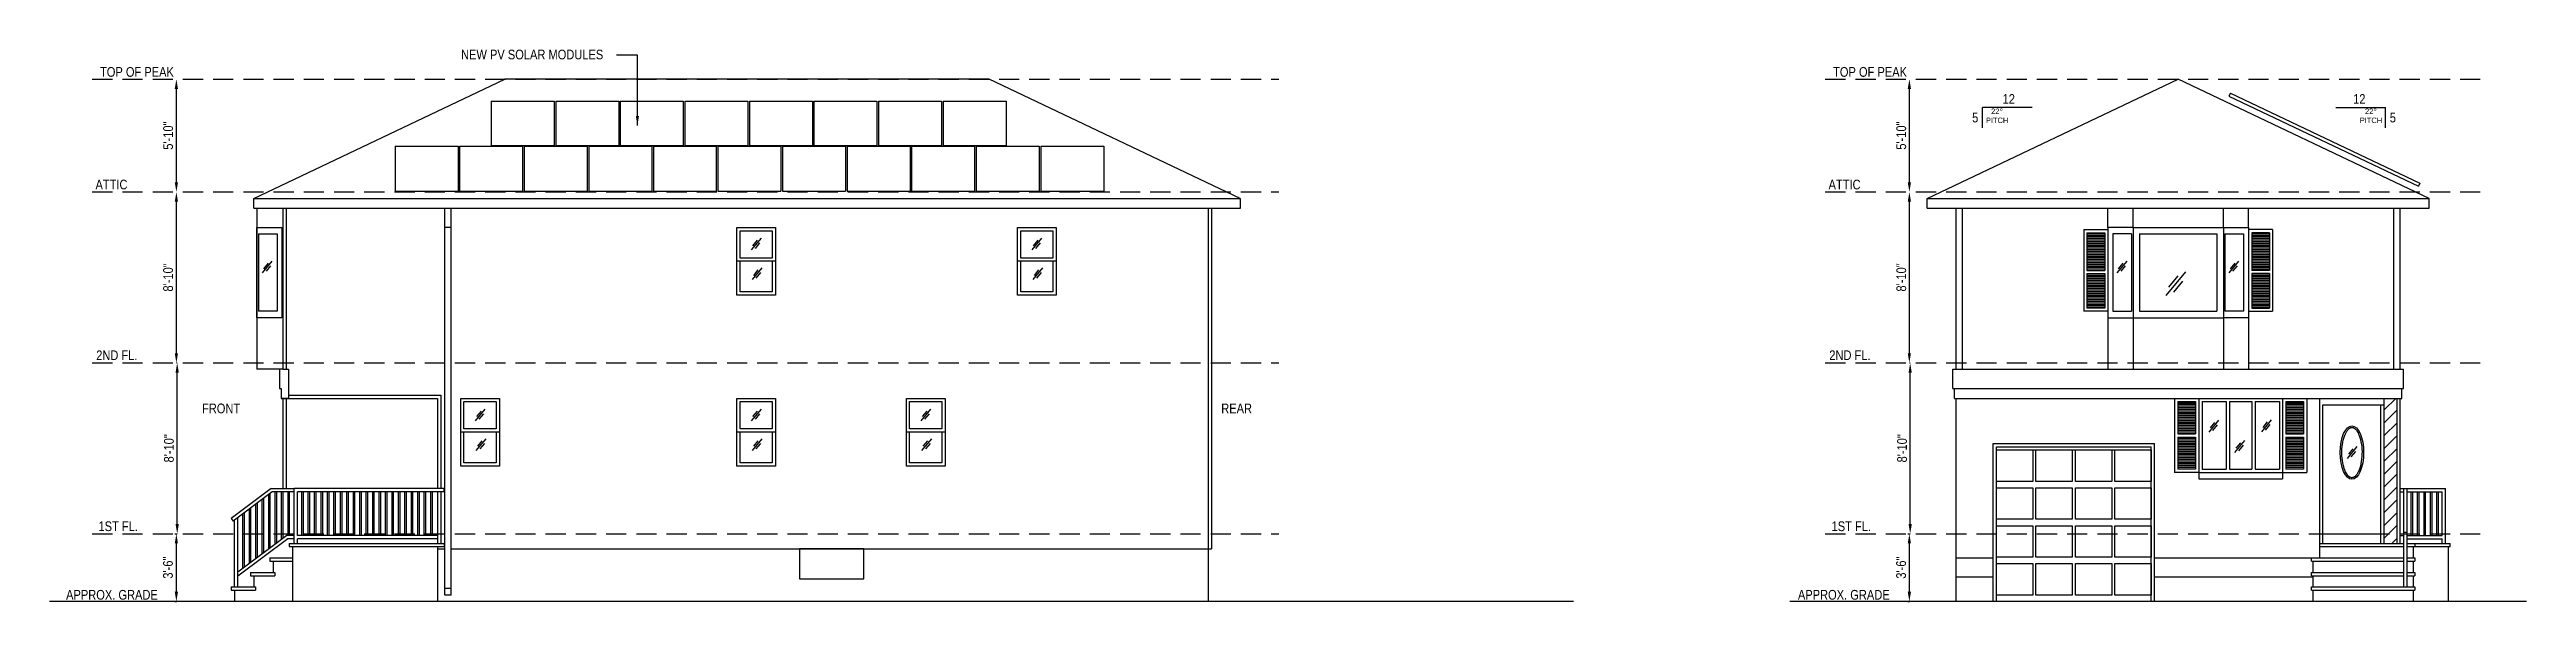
# Model space of a CAD drawing. Header units: feet. Extents: x -13431 to 15649, y 11868 to 29871.
# Drawn here: x -1991 to -455, y 11947 to 12290 of the extents above; entities that cross this region are included whole.
import ezdxf

# ---------------------------------------------------------------- set-up
doc = ezdxf.new("R2010")
doc.units = ezdxf.units.FT
doc.header["$MEASUREMENT"] = 0
doc.linetypes.add('HIDDEN', pattern=[0.375, 0.25, -0.125])
doc.styles.add('1QUATER', font='technic_.ttf', dxfattribs={"height": 6})
doc.dimstyles.new('1QUATER', dxfattribs={"dimscale": 0, "dimtxt": 6, "dimasz": 6, "dimexe": 0, "dimexo": 1, "dimgap": 2, "dimtad": 1, "dimdec": 4, "dimzin": 3, "dimdsep": 46, "dimlunit": 4, "dimtxsty": '1QUATER', "dimcen": 6, "dimclrd": 1, "dimclre": 1, "dimclrt": 7, "dimadec": 0, "dimazin": 0, "dimtfac": 1, "dimtdec": 4, "dimtofl": 0, "dimtmove": 2, "dimatfit": 3, "dimfxl": 1, "dimfrac": 2, "dimtolj": 1, "dimtzin": 0, "dimarcsym": 1})
pattern_1 = [(45, (-653.0625, -1384.492), (-3.9774756, 3.9774756), [])]
pattern_2 = [(180, (-653.0625, -1384.4918), (-2e-16, -1), [])]

msp = doc.modelspace()

# ---------------------------------------------------------------- texts
at = {"color": 7, "attachment_point": 5, "style": '1QUATER'}
for s, insert, char_height in [('\\A1;TOP OF PEAK', (-1936.85134, 12275.65436), 6), ('\\A1;NEW PV SOLAR MODULES', (-1691.73107, 12286.45109), 6), ('\\A1;TOP OF PEAK', (-861.89589, 12275.65436), 6), ('\\A1;12', (-775.85899, 12258.92321), 6), ('\\A1;12', (-558.4308, 12258.92321), 6), ('\\A1;5', (-796.67424, 12247.35393), 6), ('\\A1;22%%D \\PPITCH', (-783.09553, 12248.45936), 3.375), ('\\A1;22%%D \\PPITCH', (-551.19427, 12248.45936), 3.375), ('\\A1;5', (-537.61555, 12247.35393), 6), ('\\A1;ATTIC', (-1952.65722, 12205.80485), 6), ('\\A1;ATTIC', (-877.70178, 12205.80485), 6), ('\\A1;2ND FL.', (-1949.32967, 12099.9565), 6), ('\\A1;2ND FL.', (-874.37423, 12099.9565), 6), ('\\A1;FRONT', (-1884.66726, 12066.93451), 6), ('\\A1;REAR', (-1254.77905, 12066.93451), 6), ('\\A1;1ST FL.', (-1948.49497, 11993.8329), 6), ('\\A1;1ST FL.', (-873.53953, 11993.8329), 6), ('\\A1;APPROX. GRADE', (-1952.36374, 11951.31298), 6), ('\\A1;APPROX. GRADE', (-878.18, 11951.31298), 6)]:
    msp.add_mtext(s, dxfattribs=dict(at, insert=insert, char_height=char_height))

# ---------------------------------------------------------------- blocks, each defined once
blk = doc.blocks.new('*D92')
at = {"color": 1, "lineweight": -2, "transparency": 16777216}
for p, q in [((-838.5, 11989.2), (-837.5, 11989.2)), ((-837.5, 11953.2), (-837.5, 11983.2)), ((-838.5, 11947.2), (-837.5, 11947.2))]:
    blk.add_line(p, q, dxfattribs=at)
at = {"color": 1, "transparency": 16777216}
for points in [[(-838.5, 11983.2), (-836.5, 11983.2), (-837.5, 11989.2)], [(-838.5, 11953.2), (-836.5, 11953.2), (-837.5, 11947.2)]]:
    blk.add_solid(points, dxfattribs=at)
at = {"layer": 'Defpoints', "color": 0, "transparency": 16777216}
for p in [(-837.5, 11989.2), (-837.5, 11989.2), (-837.5, 11947.2)]:
    blk.add_point(p, dxfattribs=at)
at = {"color": 7, "transparency": 16777216, "insert": (-842.6, 11968.2), "char_height": 6, "attachment_point": 5, "rotation": 90, "style": '1QUATER'}
blk.add_mtext('\\A1;3\'-6"', dxfattribs=at)
blk = doc.blocks.new('*D93')
at = {"color": 1, "lineweight": -2, "transparency": 16777216}
for p, q in [((-837.5, 12095.2), (-837, 12095.2)), ((-837, 11995.2), (-837, 12089.2)), ((-837.5, 11989.2), (-837, 11989.2))]:
    blk.add_line(p, q, dxfattribs=at)
at = {"color": 1, "transparency": 16777216}
for points in [[(-838, 12089.2), (-836, 12089.2), (-837, 12095.2)], [(-838, 11995.2), (-836, 11995.2), (-837, 11989.2)]]:
    blk.add_solid(points, dxfattribs=at)
at = {"layer": 'Defpoints', "color": 0, "transparency": 16777216}
for p in [(-837, 12095.2), (-836.5, 12095.2), (-836.5, 11989.2)]:
    blk.add_point(p, dxfattribs=at)
at = {"color": 7, "transparency": 16777216, "insert": (-842, 12042.2), "char_height": 6, "attachment_point": 5, "rotation": 90, "style": '1QUATER'}
blk.add_mtext('\\A1;8\'-10"', dxfattribs=at)
blk = doc.blocks.new('*D94')
at = {"color": 1, "lineweight": -2, "transparency": 16777216}
blk.add_line((-837.5, 12101.2), (-837.5, 12195.2), dxfattribs=at)
at = {"color": 1, "transparency": 16777216}
for points in [[(-838.5, 12195.2), (-836.5, 12195.2), (-837.5, 12201.2)], [(-838.5, 12101.2), (-836.5, 12101.2), (-837.5, 12095.2)]]:
    blk.add_solid(points, dxfattribs=at)
at = {"layer": 'Defpoints', "color": 0, "transparency": 16777216}
for p in [(-837.5, 12201.2), (-836.5, 12201.2), (-836.5, 12095.2)]:
    blk.add_point(p, dxfattribs=at)
at = {"color": 7, "transparency": 16777216, "insert": (-842.5, 12148.2), "char_height": 6, "attachment_point": 5, "rotation": 90, "style": '1QUATER'}
blk.add_mtext('\\A1;8\'-10"', dxfattribs=at)
blk = doc.blocks.new('*D95')
at = {"color": 1, "lineweight": -2, "transparency": 16777216}
blk.add_line((-837.5, 12207.2), (-837.5, 12265.2), dxfattribs=at)
at = {"color": 1, "transparency": 16777216}
for points in [[(-838.5, 12265.2), (-836.5, 12265.2), (-837.5, 12271.2)], [(-838.5, 12207.2), (-836.5, 12207.2), (-837.5, 12201.2)]]:
    blk.add_solid(points, dxfattribs=at)
at = {"layer": 'Defpoints', "color": 0, "transparency": 16777216}
for p in [(-837.5, 12271.2), (-836.5, 12271.2), (-836.5, 12201.2)]:
    blk.add_point(p, dxfattribs=at)
at = {"color": 7, "transparency": 16777216, "insert": (-842.5, 12236.2), "char_height": 6, "attachment_point": 5, "rotation": 90, "style": '1QUATER'}
blk.add_mtext('\\A1;5\'-10"', dxfattribs=at)
blk = doc.blocks.new('*D96')
at = {"color": 1, "lineweight": -2, "transparency": 16777216}
for p, q in [((-1913.4, 11989.2), (-1912.4, 11989.2)), ((-1912.4, 11953.2), (-1912.4, 11983.2)), ((-1913.4, 11947.2), (-1912.4, 11947.2))]:
    blk.add_line(p, q, dxfattribs=at)
at = {"color": 1, "transparency": 16777216}
for points in [[(-1913.4, 11983.2), (-1911.4, 11983.2), (-1912.4, 11989.2)], [(-1913.4, 11953.2), (-1911.4, 11953.2), (-1912.4, 11947.2)]]:
    blk.add_solid(points, dxfattribs=at)
at = {"layer": 'Defpoints', "color": 0, "transparency": 16777216}
for p in [(-1912.4, 11989.2), (-1912.4, 11989.2), (-1912.4, 11947.2)]:
    blk.add_point(p, dxfattribs=at)
at = {"color": 7, "transparency": 16777216, "insert": (-1917.6, 11968.2), "char_height": 6, "attachment_point": 5, "rotation": 90, "style": '1QUATER'}
blk.add_mtext('\\A1;3\'-6"', dxfattribs=at)
blk = doc.blocks.new('*D97')
at = {"color": 1, "lineweight": -2, "transparency": 16777216}
for p, q in [((-1912.4, 12095.2), (-1911.9, 12095.2)), ((-1911.9, 11995.2), (-1911.9, 12089.2)), ((-1912.4, 11989.2), (-1911.9, 11989.2))]:
    blk.add_line(p, q, dxfattribs=at)
at = {"color": 1, "transparency": 16777216}
for points in [[(-1912.9, 12089.2), (-1910.9, 12089.2), (-1911.9, 12095.2)], [(-1912.9, 11995.2), (-1910.9, 11995.2), (-1911.9, 11989.2)]]:
    blk.add_solid(points, dxfattribs=at)
at = {"layer": 'Defpoints', "color": 0, "transparency": 16777216}
for p in [(-1911.9, 12095.2), (-1911.4, 12095.2), (-1911.4, 11989.2)]:
    blk.add_point(p, dxfattribs=at)
at = {"color": 7, "transparency": 16777216, "insert": (-1917, 12042.2), "char_height": 6, "attachment_point": 5, "rotation": 90, "style": '1QUATER'}
blk.add_mtext('\\A1;8\'-10"', dxfattribs=at)
blk = doc.blocks.new('*D98')
at = {"color": 1, "lineweight": -2, "transparency": 16777216}
blk.add_line((-1912.4, 12101.2), (-1912.4, 12195.2), dxfattribs=at)
at = {"color": 1, "transparency": 16777216}
for points in [[(-1913.4, 12195.2), (-1911.4, 12195.2), (-1912.4, 12201.2)], [(-1913.4, 12101.2), (-1911.4, 12101.2), (-1912.4, 12095.2)]]:
    blk.add_solid(points, dxfattribs=at)
at = {"layer": 'Defpoints', "color": 0, "transparency": 16777216}
for p in [(-1912.4, 12201.2), (-1911.4, 12201.2), (-1911.4, 12095.2)]:
    blk.add_point(p, dxfattribs=at)
at = {"color": 7, "transparency": 16777216, "insert": (-1917.5, 12148.2), "char_height": 6, "attachment_point": 5, "rotation": 90, "style": '1QUATER'}
blk.add_mtext('\\A1;8\'-10"', dxfattribs=at)
blk = doc.blocks.new('*D99')
at = {"color": 1, "lineweight": -2, "transparency": 16777216}
blk.add_line((-1912.4, 12207.2), (-1912.4, 12265.2), dxfattribs=at)
at = {"color": 1, "transparency": 16777216}
for points in [[(-1913.4, 12265.2), (-1911.4, 12265.2), (-1912.4, 12271.2)], [(-1913.4, 12207.2), (-1911.4, 12207.2), (-1912.4, 12201.2)]]:
    blk.add_solid(points, dxfattribs=at)
at = {"layer": 'Defpoints', "color": 0, "transparency": 16777216}
for p in [(-1912.4, 12271.2), (-1911.4, 12271.2), (-1911.4, 12201.2)]:
    blk.add_point(p, dxfattribs=at)
at = {"color": 7, "transparency": 16777216, "insert": (-1917.5, 12236.2), "char_height": 6, "attachment_point": 5, "rotation": 90, "style": '1QUATER'}
blk.add_mtext('\\A1;5\'-10"', dxfattribs=at)

# ---------------------------------------------------------------- dimensions: what is measured, and where the dimension line sits
for base, p1, p2, picture, middle in [((-1912.42952, 12271.21963), (-1911.42952, 12201.21963), (-1911.42952, 12271.21963), '*D99', (-1917.4997, 12236.21963)), ((-837.47408, 12271.21963), (-836.47408, 12201.21963), (-836.47408, 12271.21963), '*D95', (-842.54425, 12236.21963)), ((-1912.42952, 12201.21963), (-1911.42952, 12095.21963), (-1911.42952, 12201.21963), '*D98', (-1917.49531, 12148.21963)), ((-837.47408, 12201.21963), (-836.47408, 12095.21963), (-836.47408, 12201.21963), '*D94', (-842.53987, 12148.21963)), ((-1911.92952, 12095.21963), (-1911.42952, 11989.21963), (-1911.42952, 12095.21963), '*D97', (-1916.99531, 12042.21963)), ((-836.97408, 12095.21963), (-836.47408, 11989.21963), (-836.47408, 12095.21963), '*D93', (-842.03987, 12042.21963)), ((-1912.42952, 11989.21963), (-1912.42952, 11947.21963), (-1912.42952, 11989.21963), '*D96', (-1917.56549, 11968.21963)), ((-837.47408, 11989.21963), (-837.47408, 11947.21963), (-837.47408, 11989.21963), '*D92', (-842.61004, 11968.21963))]:
    dim = msp.add_linear_dim(base=base, p1=p1, p2=p2, angle=90, dimstyle='1QUATER', override={"dimscale": 1})
    dim.commit()
    dim.dimension.update_dxf_attribs({"geometry": picture, "text_midpoint": middle})

# ---------------------------------------------------------------- hatches: boundary and pattern name
h = msp.add_hatch()
h.set_pattern_fill('ANSI31', color=9, scale=8, angle=135)
h.set_pattern_definition(pattern_2)
h.paths.add_polyline_path([(-716.35018, 12175.96477), (-727.35018, 12175.96477), (-727.35018, 12152.5922), (-716.35018, 12152.5922)])
h.paths.add_polyline_path([(-716.35018, 12150.5922), (-727.35018, 12150.5922), (-727.35018, 12129.21963), (-716.35018, 12129.21963)])
h.paths.add_polyline_path([(-614.16688, 12150.5922), (-625.16688, 12150.5922), (-625.16688, 12129.21963), (-614.16688, 12129.21963)])
h.paths.add_polyline_path([(-614.16688, 12175.96477), (-625.16688, 12175.96477), (-625.16688, 12152.5922), (-614.16688, 12152.5922)])
h = msp.add_hatch()
h.set_pattern_fill('ANSI31', color=9, scale=8, angle=135)
h.set_pattern_definition(pattern_2)
h.paths.add_polyline_path([(-659.9869, 12071.21963), (-670.9869, 12071.21963), (-670.9869, 12051.21963), (-659.9869, 12051.21963)])
h.paths.add_polyline_path([(-659.9869, 12049.21963), (-670.9869, 12049.21963), (-670.9869, 12029.21963), (-659.9869, 12029.21963)])
h.paths.add_polyline_path([(-592.9869, 12049.21963), (-603.9869, 12049.21963), (-603.9869, 12029.21963), (-592.9869, 12029.21963)])
h.paths.add_polyline_path([(-592.9869, 12071.21963), (-603.9869, 12071.21963), (-603.9869, 12051.21963), (-592.9869, 12051.21963)])
h = msp.add_hatch()
h.set_pattern_fill('ANSI31', color=9, scale=45)
h.set_pattern_definition(pattern_1)
h.paths.add_polyline_path([(-534.99665, 12073.21963), (-542.99665, 12073.21963), (-542.99665, 11989.21963), (-534.99665, 11989.21963)])
h = msp.add_hatch()
h.set_pattern_fill('ANSI31', color=9, scale=45)
h.set_pattern_definition(pattern_1)
h.paths.add_polyline_path([(-534.99665, 11989.21963), (-542.99665, 11989.21963), (-542.99665, 11983.21963), (-534.99665, 11983.21963)])

# ---------------------------------------------------------------- linework, layer by layer
at = {"color": 1, "linetype": 'HIDDEN', "ltscale": 50}
for p, q in [((-1964.60072, 12271.21963), (-1228.59064, 12271.21963)), ((-889.64527, 12271.21963), (-478.56342, 12271.21963)), ((-1964.60072, 12201.21963), (-1228.59064, 12201.21963)), ((-889.64527, 12201.21963), (-478.56342, 12201.21963)), ((-1964.60072, 12095.21963), (-1228.59064, 12095.21963)), ((-889.64527, 12095.21963), (-478.56342, 12095.21963)), ((-1964.60072, 11989.21963), (-1228.59064, 11989.21963)), ((-889.64527, 11989.21963), (-478.56342, 11989.21963))]:
    msp.add_line(p, q, dxfattribs=at)
at = {"color": 1}
for p, q in [((-1864.3428, 12197.21963), (-1708.58092, 12271.21963)), ((-1408.28548, 12271.21963), (-1708.58092, 12271.21963)), ((-1252.52361, 12197.21963), (-1408.28548, 12271.21963)), ((-826.52041, 12197.21963), (-670.75853, 12271.21963)), ((-514.99665, 12197.21963), (-670.75853, 12271.21963)), ((-638.39923, 12262.48893), (-639.25747, 12260.68243)), ((-639.25747, 12260.68243), (-521.69974, 12204.83262)), ((-638.39923, 12262.48893), (-520.8415, 12206.63911)), ((-520.8415, 12206.63911), (-521.69974, 12204.83262)), ((-804.52041, 12091.21963), (-804.52041, 12191.21963)), ((-714.35018, 12179.21963), (-714.35018, 12191.21963)), ((-698.75853, 12179.21963), (-698.75853, 12191.21963)), ((-642.75853, 12179.21963), (-642.75853, 12191.21963)), ((-627.16688, 12179.21963), (-627.16688, 12191.21963)), ((-536.99665, 12091.21963), (-536.99665, 12191.21963)), ((-729.35018, 12177.96477), (-729.35018, 12127.21963)), ((-729.35018, 12177.96477), (-714.35018, 12177.96477)), ((-727.35018, 12175.96477), (-716.35018, 12175.96477)), ((-727.35018, 12175.96477), (-727.35018, 12152.5922)), ((-716.35018, 12175.96477), (-716.35018, 12152.5922)), ((-699.75853, 12175.21963), (-699.75853, 12127.21963)), ((-698.75853, 12179.21963), (-642.75853, 12179.21963)), ((-698.75853, 12179.21963), (-698.75853, 12123.21963)), ((-694.75853, 12175.21963), (-646.75853, 12175.21963)), ((-694.75853, 12175.21963), (-694.75853, 12127.21963)), ((-646.75853, 12175.21963), (-646.75853, 12127.21963)), ((-642.75853, 12179.21963), (-642.75853, 12123.21963)), ((-641.75853, 12175.21963), (-641.75853, 12127.21963)), ((-612.16688, 12177.96477), (-627.16688, 12177.96477)), ((-614.16688, 12175.96477), (-625.16688, 12175.96477)), ((-625.16688, 12175.96477), (-625.16688, 12152.5922)), ((-614.16688, 12175.96477), (-614.16688, 12152.5922)), ((-612.16688, 12177.96477), (-612.16688, 12127.21963)), ((-1540.78515, 12158.21963), (-1564.78515, 12158.21963)), ((-1542.78515, 12160.21963), (-1562.78515, 12160.21963)), ((-1366.71312, 12158.21963), (-1390.71312, 12158.21963)), ((-1368.71312, 12160.21963), (-1388.71312, 12160.21963)), ((-727.35018, 12152.5922), (-716.35018, 12152.5922)), ((-614.16688, 12152.5922), (-625.16688, 12152.5922)), ((-727.35018, 12150.5922), (-727.35018, 12129.21963)), ((-727.35018, 12150.5922), (-716.35018, 12150.5922)), ((-716.35018, 12150.5922), (-716.35018, 12129.21963)), ((-625.16688, 12150.5922), (-625.16688, 12129.21963)), ((-614.16688, 12150.5922), (-625.16688, 12150.5922)), ((-614.16688, 12150.5922), (-614.16688, 12129.21963)), ((-714.35018, 12127.21963), (-729.35018, 12127.21963)), ((-716.35018, 12129.21963), (-727.35018, 12129.21963)), ((-714.35018, 12123.21963), (-714.35018, 12091.21963)), ((-698.75853, 12123.21963), (-642.75853, 12123.21963)), ((-698.75853, 12123.21963), (-698.75853, 12091.21963)), ((-694.75853, 12127.21963), (-646.75853, 12127.21963)), ((-642.75853, 12123.21963), (-642.75853, 12091.21963)), ((-627.16688, 12127.21963), (-612.16688, 12127.21963)), ((-627.16688, 12123.21963), (-627.16688, 12091.21963)), ((-625.16688, 12129.21963), (-614.16688, 12129.21963)), ((-810.52041, 12079.21963), (-530.99665, 12079.21963)), ((-672.9869, 12073.21963), (-672.9869, 12027.21963)), ((-670.9869, 12071.21963), (-659.9869, 12071.21963)), ((-670.9869, 12071.21963), (-670.9869, 12051.21963)), ((-659.9869, 12071.21963), (-659.9869, 12051.21963)), ((-657.9869, 12073.21963), (-657.9869, 12023.21963)), ((-655.9869, 12071.21963), (-640.9869, 12071.21963)), ((-655.9869, 12071.21963), (-655.9869, 12029.21963)), ((-640.9869, 12071.21963), (-640.9869, 12029.21963)), ((-638.9869, 12071.21963), (-624.9869, 12071.21963)), ((-638.9869, 12071.21963), (-638.9869, 12029.21963)), ((-624.9869, 12071.21963), (-624.9869, 12029.21963)), ((-622.9869, 12071.21963), (-607.9869, 12071.21963)), ((-622.9869, 12071.21963), (-622.9869, 12029.21963)), ((-607.9869, 12071.21963), (-607.9869, 12029.21963)), ((-605.9869, 12073.21963), (-605.9869, 12023.21963)), ((-603.9869, 12071.21963), (-592.9869, 12071.21963)), ((-603.9869, 12071.21963), (-603.9869, 12051.21963)), ((-592.9869, 12071.21963), (-592.9869, 12051.21963)), ((-590.9869, 12073.21963), (-590.9869, 12027.21963)), ((-1712.00827, 12052.21963), (-1736.00827, 12052.21963)), ((-1714.00827, 12054.21963), (-1734.00827, 12054.21963)), ((-1540.78515, 12052.21963), (-1564.78515, 12052.21963)), ((-1542.78515, 12054.21963), (-1562.78515, 12054.21963)), ((-1435.58922, 12052.21963), (-1459.58922, 12052.21963)), ((-1437.58922, 12054.21963), (-1457.58922, 12054.21963)), ((-785.52261, 12045.21963), (-685.52261, 12045.21963)), ((-785.52261, 11947.21963), (-785.52261, 12045.21963)), ((-685.52261, 11947.21963), (-685.52261, 12045.21963)), ((-670.9869, 12051.21963), (-659.9869, 12051.21963)), ((-670.9869, 12049.21963), (-670.9869, 12029.21963)), ((-670.9869, 12049.21963), (-659.9869, 12049.21963)), ((-659.9869, 12049.21963), (-659.9869, 12029.21963)), ((-603.9869, 12051.21963), (-592.9869, 12051.21963)), ((-603.9869, 12049.21963), (-603.9869, 12029.21963)), ((-603.9869, 12049.21963), (-592.9869, 12049.21963)), ((-592.9869, 12049.21963), (-592.9869, 12029.21963)), ((-1853.67613, 12017.21963), (-1878.3428, 11998.71963)), ((-1853.00947, 12015.21963), (-1877.1428, 11997.11963)), ((-1853.67613, 12017.21963), (-1839.3428, 12017.21963)), ((-1839.3428, 12015.21963), (-1853.00947, 12015.21963)), ((-657.9869, 12027.21963), (-672.9869, 12027.21963)), ((-659.9869, 12029.21963), (-670.9869, 12029.21963)), ((-657.9869, 12027.21963), (-605.9869, 12027.21963)), ((-657.9869, 12023.21963), (-605.9869, 12023.21963)), ((-655.9869, 12029.21963), (-640.9869, 12029.21963)), ((-638.9869, 12029.21963), (-624.9869, 12029.21963)), ((-622.9869, 12029.21963), (-607.9869, 12029.21963)), ((-605.9869, 12027.21963), (-590.9869, 12027.21963)), ((-592.9869, 12029.21963), (-603.9869, 12029.21963)), ((-530.98338, 12017.21963), (-530.98338, 11956.21963)), ((-528.98338, 12017.21963), (-528.98338, 11988.11375)), ((-1874.3428, 11956.21963), (-1874.3428, 11999.21963)), ((-1878.3428, 11998.71963), (-1877.1428, 11997.11963)), ((-1876.3428, 11956.21963), (-1876.3428, 11997.71963)), ((-1843.97417, 11988.11375), (-1874.3428, 11965.33729)), ((-1843.30751, 11986.11375), (-1874.3428, 11962.83729)), ((-1839.3428, 11988.11375), (-1843.97417, 11988.11375)), ((-1839.3428, 11986.11375), (-1843.30751, 11986.11375)), ((-530.98338, 11990.21963), (-528.98338, 11990.21963)), ((-528.98338, 11988.11375), (-528.98338, 11956.21963)), ((-1854.3428, 11974.21963), (-1854.3428, 11972.21963)), ((-1854.3428, 11974.21963), (-1840.3428, 11974.21963)), ((-1854.3428, 11972.21963), (-1840.3428, 11972.21963)), ((-1852.3428, 11972.21963), (-1852.3428, 11965.21963)), ((-685.52261, 11974.21963), (-530.98338, 11974.21963)), ((-587.99665, 11972.21963), (-587.99665, 11974.21963)), ((-587.99665, 11972.21963), (-530.98338, 11972.21963)), ((-586.99665, 11965.21963), (-586.99665, 11972.21963)), ((-528.98338, 11974.21963), (-523.98338, 11974.21963)), ((-528.98338, 11974.21963), (-524.98338, 11974.21963)), ((-528.98338, 11972.21963), (-523.98338, 11972.21963)), ((-524.98338, 11981.21963), (-524.98338, 11974.21963)), ((-524.98338, 11972.21963), (-524.98338, 11965.21963)), ((-523.98338, 11974.21963), (-523.98338, 11972.21963)), ((-1878.3428, 11956.21963), (-1878.3428, 11954.21963)), ((-1878.3428, 11956.21963), (-1863.3428, 11956.21963)), ((-1878.3428, 11954.21963), (-1863.3428, 11954.21963)), ((-1876.3428, 11954.21963), (-1876.3428, 11947.21963)), ((-1866.3428, 11965.21963), (-1866.3428, 11963.21963)), ((-1866.3428, 11965.21963), (-1851.3428, 11965.21963)), ((-1866.3428, 11963.21963), (-1851.3428, 11963.21963)), ((-1864.3428, 11963.21963), (-1864.3428, 11956.21963)), ((-1863.3428, 11956.21963), (-1863.3428, 11954.21963)), ((-1851.3428, 11965.21963), (-1851.3428, 11963.21963)), ((-785.52261, 11962.32428), (-808.52041, 11962.32428)), ((-586.99665, 11962.32428), (-685.52261, 11962.32428)), ((-587.99665, 11965.21963), (-530.98338, 11965.21963)), ((-587.99665, 11963.21963), (-587.99665, 11965.21963)), ((-587.99665, 11963.21963), (-530.98338, 11963.21963)), ((-587.99665, 11956.21963), (-523.98338, 11956.21963)), ((-587.99665, 11954.21963), (-587.99665, 11956.21963)), ((-587.99665, 11954.21963), (-523.98338, 11954.21963)), ((-586.99665, 11956.21963), (-586.99665, 11963.21963)), ((-586.99665, 11947.21963), (-586.99665, 11954.21963)), ((-528.98338, 11965.21963), (-523.98338, 11965.21963)), ((-528.98338, 11965.21963), (-524.98338, 11965.21963)), ((-528.98338, 11963.21963), (-523.98338, 11963.21963)), ((-524.98338, 11963.21963), (-524.98338, 11956.21963)), ((-524.98338, 11954.21963), (-524.98338, 11947.21963)), ((-523.98338, 11965.21963), (-523.98338, 11963.21963)), ((-523.98338, 11956.21963), (-523.98338, 11954.21963))]:
    msp.add_line(p, q, dxfattribs=at)
at = {"color": 10}
for p, q in [((-1717.16624, 12257.49827), (-1678.11624, 12257.49827)), ((-1717.16624, 12257.49827), (-1717.16624, 12230.1044)), ((-1678.11624, 12257.49827), (-1678.11624, 12230.1044)), ((-1677.11624, 12257.49827), (-1638.06624, 12257.49827)), ((-1677.11624, 12257.49827), (-1677.11624, 12230.1044)), ((-1638.06624, 12257.49827), (-1638.06624, 12230.1044)), ((-1637.06624, 12257.49827), (-1598.01624, 12257.49827)), ((-1637.06624, 12257.49827), (-1637.06624, 12230.1044)), ((-1598.01624, 12257.49827), (-1598.01624, 12230.1044)), ((-1597.01624, 12257.49827), (-1557.96624, 12257.49827)), ((-1597.01624, 12257.49827), (-1597.01624, 12230.1044)), ((-1557.96624, 12257.49827), (-1557.96624, 12230.1044)), ((-1556.96624, 12257.49827), (-1517.91624, 12257.49827)), ((-1556.96624, 12257.49827), (-1556.96624, 12230.1044)), ((-1517.91624, 12257.49827), (-1517.91624, 12230.1044)), ((-1516.91624, 12257.49827), (-1477.86624, 12257.49827)), ((-1516.91624, 12257.49827), (-1516.91624, 12230.1044)), ((-1477.86624, 12257.49827), (-1477.86624, 12230.1044)), ((-1476.86624, 12257.49827), (-1437.81624, 12257.49827)), ((-1476.86624, 12257.49827), (-1476.86624, 12230.1044)), ((-1437.81624, 12257.49827), (-1437.81624, 12230.1044)), ((-1436.81624, 12257.49827), (-1397.76624, 12257.49827)), ((-1436.81624, 12257.49827), (-1436.81624, 12230.1044)), ((-1397.76624, 12257.49827), (-1397.76624, 12230.1044)), ((-1776.74124, 12229.57336), (-1776.74124, 12201.64845)), ((-1776.74124, 12229.57336), (-1737.69124, 12229.57336)), ((-1737.69124, 12229.57336), (-1737.69124, 12201.64845)), ((-1736.69124, 12229.57336), (-1736.69124, 12201.64845)), ((-1736.69124, 12229.57336), (-1697.64124, 12229.57336)), ((-1717.16624, 12230.1044), (-1678.11624, 12230.1044)), ((-1697.64124, 12229.57336), (-1697.64124, 12201.64845)), ((-1696.64124, 12229.57336), (-1696.64124, 12201.64845)), ((-1696.64124, 12229.57336), (-1657.59124, 12229.57336)), ((-1677.11624, 12230.1044), (-1638.06624, 12230.1044)), ((-1657.59124, 12229.57336), (-1657.59124, 12201.64845)), ((-1656.59124, 12229.57336), (-1656.59124, 12201.64845)), ((-1656.59124, 12229.57336), (-1617.54124, 12229.57336)), ((-1637.06624, 12230.1044), (-1598.01624, 12230.1044)), ((-1617.54124, 12229.57336), (-1617.54124, 12201.64845)), ((-1616.54124, 12229.57336), (-1616.54124, 12201.64845)), ((-1616.54124, 12229.57336), (-1577.49124, 12229.57336)), ((-1597.01624, 12230.1044), (-1557.96624, 12230.1044)), ((-1577.49124, 12229.57336), (-1577.49124, 12201.64845)), ((-1576.49124, 12229.57336), (-1576.49124, 12201.64845)), ((-1576.49124, 12229.57336), (-1537.44124, 12229.57336)), ((-1556.96624, 12230.1044), (-1517.91624, 12230.1044)), ((-1537.44124, 12229.57336), (-1537.44124, 12201.64845)), ((-1536.44124, 12229.57336), (-1536.44124, 12201.64845)), ((-1536.44124, 12229.57336), (-1497.39124, 12229.57336)), ((-1516.91624, 12230.1044), (-1477.86624, 12230.1044)), ((-1497.39124, 12229.57336), (-1497.39124, 12201.64845)), ((-1496.39124, 12229.57336), (-1496.39124, 12201.64845)), ((-1496.39124, 12229.57336), (-1457.34124, 12229.57336)), ((-1476.86624, 12230.1044), (-1437.81624, 12230.1044)), ((-1457.34124, 12229.57336), (-1457.34124, 12201.64845)), ((-1456.34124, 12229.57336), (-1456.34124, 12201.64845)), ((-1456.34124, 12229.57336), (-1417.29124, 12229.57336)), ((-1436.81624, 12230.1044), (-1397.76624, 12230.1044)), ((-1417.29124, 12229.57336), (-1417.29124, 12201.64845)), ((-1416.29124, 12229.57336), (-1416.29124, 12201.64845)), ((-1416.29124, 12229.57336), (-1377.24124, 12229.57336)), ((-1377.24124, 12229.57336), (-1377.24124, 12201.64845)), ((-1376.24124, 12229.57336), (-1376.24124, 12201.64845)), ((-1376.24124, 12229.57336), (-1337.19124, 12229.57336)), ((-1337.19124, 12229.57336), (-1337.19124, 12201.64845)), ((-1776.74124, 12201.64845), (-1737.69124, 12201.64845)), ((-1736.69124, 12201.64845), (-1697.64124, 12201.64845)), ((-1696.64124, 12201.64845), (-1657.59124, 12201.64845)), ((-1656.59124, 12201.64845), (-1617.54124, 12201.64845)), ((-1616.54124, 12201.64845), (-1577.49124, 12201.64845)), ((-1576.49124, 12201.64845), (-1537.44124, 12201.64845)), ((-1536.44124, 12201.64845), (-1497.39124, 12201.64845)), ((-1496.39124, 12201.64845), (-1457.34124, 12201.64845)), ((-1456.34124, 12201.64845), (-1417.29124, 12201.64845)), ((-1416.29124, 12201.64845), (-1377.24124, 12201.64845)), ((-1376.24124, 12201.64845), (-1337.19124, 12201.64845))]:
    msp.add_line(p, q, dxfattribs=at)
at = {"color": 10, "ltscale": 50}
for p, q in [((-761.33183, 12253.67982), (-792.03779, 12253.67982)), ((-792.03779, 12240.97478), (-792.03779, 12253.67982)), ((-572.95796, 12253.67982), (-542.252, 12253.67982)), ((-542.252, 12240.97478), (-542.252, 12253.67982))]:
    msp.add_line(p, q, dxfattribs=at)
at = {"color": 3}
for p, q in [((-1864.3428, 12191.21963), (-1864.3428, 12197.21963)), ((-1864.3428, 12197.21963), (-1252.52361, 12197.21963)), ((-1864.3428, 12191.21963), (-1252.3428, 12191.21963)), ((-1846.3428, 12191.21963), (-1846.3428, 12091.21963)), ((-1270.3428, 12191.21963), (-1270.3428, 11979.87669)), ((-1252.52361, 12197.21963), (-1252.52361, 12191.21963)), ((-826.52041, 12191.21963), (-826.52041, 12197.21963)), ((-826.52041, 12197.21963), (-514.99665, 12197.21963)), ((-826.52041, 12191.21963), (-514.99665, 12191.21963)), ((-808.52041, 12091.21963), (-808.52041, 12191.21963)), ((-532.99665, 12091.21963), (-532.99665, 12191.21963)), ((-514.99665, 12191.21963), (-514.99665, 12197.21963)), ((-810.52041, 12091.21963), (-530.99665, 12091.21963)), ((-810.52041, 12079.21963), (-810.52041, 12091.21963)), ((-530.99665, 12079.21963), (-530.99665, 12091.21963)), ((-809.52041, 12073.21963), (-809.52041, 12079.21963)), ((-531.99665, 12073.21963), (-531.99665, 12079.21963)), ((-1842.90665, 12073.21963), (-1847.3428, 12073.21963)), ((-1846.3428, 12073.21963), (-1750.3428, 12073.21963)), ((-1750.3428, 12073.21963), (-1750.3428, 12017.21963)), ((-809.52041, 12073.21963), (-531.99665, 12073.21963)), ((-808.52041, 11947.21963), (-808.52041, 12073.21963)), ((-582.99665, 11974.21963), (-582.99665, 12073.21963)), ((-1746.3428, 12017.21963), (-1839.3428, 12017.21963)), ((-1839.3428, 11983.21963), (-1839.3428, 12017.21963)), ((-1746.3428, 12015.21963), (-1837.3428, 12015.21963)), ((-1750.3428, 12015.21963), (-1750.3428, 11983.21963)), ((-1748.3428, 12015.21963), (-1748.3428, 11983.21963)), ((-1746.3428, 12015.21963), (-1746.3428, 12017.21963)), ((-1750.3428, 11988.11375), (-1837.3428, 11988.11375)), ((-1837.3428, 11983.21963), (-1837.3428, 11986.11375)), ((-1750.3428, 11986.11375), (-1837.3428, 11986.11375)), ((-1842.3428, 11983.21963), (-1842.3428, 11981.21963)), ((-1842.3428, 11983.21963), (-1746.3428, 11983.21963)), ((-1842.3428, 11981.21963), (-1746.3428, 11981.21963)), ((-1840.3428, 11981.21963), (-1840.3428, 11947.21963)), ((-1750.3428, 11981.21963), (-1750.3428, 11947.21963)), ((-1750.3428, 11979.87669), (-1745.86518, 11979.87669)), ((-1746.3428, 11983.21963), (-1746.3428, 11981.21963)), ((-1741.86518, 11979.87669), (-1270.3428, 11979.87669)), ((-1272.3428, 11979.87669), (-1272.3428, 11947.21963))]:
    msp.add_line(p, q, dxfattribs=at)
at = {"color": 4}
for p, q in [((-1862.56288, 12191.21963), (-1862.56288, 12091.21963)), ((-1844.3428, 12191.21963), (-1844.3428, 12091.21963)), ((-1745.86518, 11951.21963), (-1745.86518, 12191.21963)), ((-1741.86518, 11951.21963), (-1741.86518, 12191.21963)), ((-1272.3428, 12191.21963), (-1272.3428, 11979.87669)), ((-1861.56288, 12175.21963), (-1861.56288, 12127.21963)), ((-1741.86518, 12179.15698), (-1745.86518, 12179.15698)), ((-1846.3428, 12091.21963), (-1862.56288, 12091.21963)), ((-1846.3428, 12073.21963), (-1846.3428, 12017.21963)), ((-1844.3428, 12073.21963), (-1844.3428, 12017.21963)), ((-1842.90665, 12075.21963), (-1748.3428, 12075.21963)), ((-1748.3428, 12075.21963), (-1748.3428, 12017.21963)), ((-580.99665, 11983.21963), (-580.99665, 12069.21963)), ((-580.99665, 12069.21963), (-542.99665, 12069.21963)), ((-544.99665, 11983.21963), (-544.99665, 12069.21963)), ((-542.99665, 11983.21963), (-542.99665, 12073.21963)), ((-534.99665, 11983.21963), (-534.99665, 12073.21963)), ((-532.99665, 11983.21963), (-532.99665, 12073.21963)), ((-783.52261, 12043.21963), (-687.52261, 12043.21963)), ((-783.52261, 11947.21963), (-783.52261, 12043.21963)), ((-783.52261, 12041.21963), (-687.52261, 12041.21963)), ((-687.52261, 11947.21963), (-687.52261, 12043.21963)), ((-1854.3428, 12014.21963), (-1854.3428, 11980.33729)), ((-1851.3428, 12015.21963), (-1851.3428, 11982.58729)), ((-1850.3428, 12015.21963), (-1850.3428, 11983.33729)), ((-1847.3428, 12015.21963), (-1847.3428, 11985.58729)), ((-1846.3428, 12015.21963), (-1846.3428, 11986.33729)), ((-1843.3428, 12015.21963), (-1843.3428, 11988.11375)), ((-1842.3428, 12015.21963), (-1842.3428, 11988.11375)), ((-1837.3428, 11988.11375), (-1837.3428, 12015.21963)), ((-1834.84944, 12015.21963), (-1834.84944, 11988.11375)), ((-1833.84944, 12015.21963), (-1833.84944, 11988.11375)), ((-1830.84944, 12015.21963), (-1830.84944, 11988.11375)), ((-1829.84944, 12015.21963), (-1829.84944, 11988.11375)), ((-1826.84944, 12015.21963), (-1826.84944, 11988.11375)), ((-1825.84944, 12015.21963), (-1825.84944, 11988.11375)), ((-1822.84944, 12015.21963), (-1822.84944, 11988.11375)), ((-1821.84944, 12015.21963), (-1821.84944, 11988.11375)), ((-1818.84944, 12015.21963), (-1818.84944, 11988.11375)), ((-1817.84944, 12015.21963), (-1817.84944, 11988.11375)), ((-1814.84944, 12015.21963), (-1814.84944, 11988.11375)), ((-1813.84944, 12015.21963), (-1813.84944, 11988.11375)), ((-1810.84944, 12015.21963), (-1810.84944, 11988.11375)), ((-1809.84944, 12015.21963), (-1809.84944, 11988.11375)), ((-1806.84944, 12015.21963), (-1806.84944, 11988.11375)), ((-1805.84944, 12015.21963), (-1805.84944, 11988.11375)), ((-1802.84944, 12015.21963), (-1802.84944, 11988.11375)), ((-1801.84944, 12015.21963), (-1801.84944, 11988.11375)), ((-1798.84944, 12015.21963), (-1798.84944, 11988.11375)), ((-1797.84944, 12015.21963), (-1797.84944, 11988.11375)), ((-1794.84944, 12015.21963), (-1794.84944, 11988.11375)), ((-1793.84944, 12015.21963), (-1793.84944, 11988.11375)), ((-1790.8428, 12015.21963), (-1790.8428, 11988.11375)), ((-1789.8428, 12015.21963), (-1789.8428, 11988.11375)), ((-1786.8428, 12015.21963), (-1786.8428, 11988.11375)), ((-1785.8428, 12015.21963), (-1785.8428, 11988.11375)), ((-1782.8428, 12015.21963), (-1782.8428, 11988.11375)), ((-1781.8428, 12015.21963), (-1781.8428, 11988.11375)), ((-1778.8428, 12015.21963), (-1778.8428, 11988.11375)), ((-1777.8428, 12015.21963), (-1777.8428, 11988.11375)), ((-1774.8428, 12015.21963), (-1774.8428, 11988.11375)), ((-1773.8428, 12015.21963), (-1773.8428, 11988.11375)), ((-1770.8428, 12015.21963), (-1770.8428, 11988.11375)), ((-1769.8428, 12015.21963), (-1769.8428, 11988.11375)), ((-1766.8428, 12015.21963), (-1766.8428, 11988.11375)), ((-1765.8428, 12015.21963), (-1765.8428, 11988.11375)), ((-1762.8428, 12015.21963), (-1762.8428, 11988.11375)), ((-1761.8428, 12015.21963), (-1761.8428, 11988.11375)), ((-1758.8428, 12015.21963), (-1758.8428, 11988.11375)), ((-1757.8428, 12015.21963), (-1757.8428, 11988.11375)), ((-1754.8428, 12015.21963), (-1754.8428, 11988.11375)), ((-1753.8428, 12015.21963), (-1753.8428, 11988.11375)), ((-532.99665, 12017.21963), (-504.99665, 12017.21963)), ((-532.99665, 12015.21963), (-530.98338, 12015.21963)), ((-528.98338, 12015.21963), (-506.99665, 12015.21963)), ((-526.49001, 12015.21963), (-526.49001, 11988.11375)), ((-525.49001, 12015.21963), (-525.49001, 11988.11375)), ((-522.49001, 12015.21963), (-522.49001, 11988.11375)), ((-521.49001, 12015.21963), (-521.49001, 11988.11375)), ((-518.49001, 12015.21963), (-518.49001, 11988.11375)), ((-517.49001, 12015.21963), (-517.49001, 11988.11375)), ((-514.49001, 12015.21963), (-514.49001, 11988.11375)), ((-513.49001, 12015.21963), (-513.49001, 11988.11375)), ((-510.49001, 12015.21963), (-510.49001, 11988.11375)), ((-509.49001, 12015.21963), (-509.49001, 11988.11375)), ((-506.99665, 11988.11375), (-506.99665, 12015.21963)), ((-504.99665, 11983.21963), (-504.99665, 12017.21963)), ((-1871.3428, 12001.46963), (-1871.3428, 11967.58729)), ((-1870.3428, 12002.21963), (-1870.3428, 11968.33729)), ((-1867.3428, 12004.46963), (-1867.3428, 11970.58729)), ((-1866.3428, 12005.21963), (-1866.3428, 11971.33729)), ((-1863.3428, 12007.46963), (-1863.3428, 11973.58729)), ((-1862.3428, 12008.21963), (-1862.3428, 11974.33729)), ((-1859.3428, 12010.46963), (-1859.3428, 11976.58729)), ((-1858.3428, 12011.21963), (-1858.3428, 11977.33729)), ((-1855.3428, 12013.46963), (-1855.3428, 11979.58729)), ((-580.99665, 11989.21963), (-544.99665, 11989.21963)), ((-532.99665, 11988.11375), (-530.98338, 11988.11375)), ((-528.98338, 11988.11375), (-506.99665, 11988.11375)), ((-528.98338, 11986.11375), (-506.99665, 11986.11375)), ((-506.99665, 11983.21963), (-506.99665, 11986.11375)), ((-808.52041, 11974.21963), (-785.52261, 11974.21963)), ((-582.99665, 11983.21963), (-530.98338, 11983.21963)), ((-582.99665, 11981.21963), (-530.98338, 11981.21963)), ((-528.98338, 11983.21963), (-501.99665, 11983.21963)), ((-528.98338, 11981.21963), (-523.98338, 11981.21963)), ((-523.98338, 11983.21963), (-523.98338, 11981.21963)), ((-523.98338, 11981.21963), (-501.99665, 11981.21963)), ((-502.99665, 11947.21963), (-502.99665, 11981.21963)), ((-501.99665, 11981.21963), (-501.99665, 11983.21963)), ((-1741.86518, 11955.21963), (-1745.86518, 11955.21963)), ((-1741.86518, 11951.21963), (-1745.86518, 11951.21963))]:
    msp.add_line(p, q, dxfattribs=at)
at = {"color": 9}
for p, q in [((-1549.78161, 12172.5941), (-1555.86677, 12165.26738)), ((-1552.18694, 12171.28328), (-1555.02965, 12167.86057)), ((-1550.65629, 12169.68117), (-1553.499, 12166.25846)), ((-1375.70958, 12172.5941), (-1381.79474, 12165.26738)), ((-1378.11492, 12171.28328), (-1380.95763, 12167.86057)), ((-1376.58426, 12169.68117), (-1379.42697, 12166.25846)), ((-1853.09335, 12158.37507), (-1859.1785, 12151.04835)), ((-1855.49868, 12157.06425), (-1858.34139, 12153.64154)), ((-1853.96803, 12155.46214), (-1856.81073, 12152.03943)), ((-1549.25853, 12154.19134), (-1555.34368, 12146.86462)), ((-1551.66386, 12152.88053), (-1554.50657, 12149.45782)), ((-1375.1865, 12154.19134), (-1381.27166, 12146.86462)), ((-1377.59183, 12152.88053), (-1380.43454, 12149.45782)), ((-702.69547, 12158.37507), (-708.78062, 12151.04835)), ((-705.1008, 12157.06425), (-707.94351, 12153.64154)), ((-703.57015, 12155.46214), (-706.41285, 12152.03943)), ((-633.28899, 12158.37507), (-639.37415, 12151.04835)), ((-635.69433, 12157.06425), (-638.53703, 12153.64154)), ((-634.16367, 12155.46214), (-637.00638, 12152.03943)), ((-1550.13321, 12151.27842), (-1552.97591, 12147.85571)), ((-1376.06118, 12151.27842), (-1378.90389, 12147.85571)), ((-666.27486, 12151.72972), (-678.44517, 12137.07628)), ((-671.08553, 12149.10808), (-676.77095, 12142.26266)), ((-668.02422, 12145.90387), (-673.70964, 12139.05845)), ((-1721.00473, 12066.5941), (-1727.08989, 12059.26738)), ((-1723.41007, 12065.28328), (-1726.25277, 12061.86057)), ((-1721.87941, 12063.68117), (-1724.72212, 12060.25846)), ((-1549.78161, 12066.5941), (-1555.86677, 12059.26738)), ((-1552.18694, 12065.28328), (-1555.02965, 12061.86057)), ((-1550.65629, 12063.68117), (-1553.499, 12060.25846)), ((-1444.58567, 12066.5941), (-1450.67083, 12059.26738)), ((-1446.99101, 12065.28328), (-1449.83372, 12061.86057)), ((-1445.46035, 12063.68117), (-1448.30306, 12060.25846)), ((-1720.48165, 12048.19134), (-1726.5668, 12040.86462)), ((-1722.88698, 12046.88053), (-1725.72969, 12043.45782)), ((-1721.35633, 12045.27842), (-1724.19903, 12041.85571)), ((-1549.25853, 12048.19134), (-1555.34368, 12040.86462)), ((-1551.66386, 12046.88053), (-1554.50657, 12043.45782)), ((-1550.13321, 12045.27842), (-1552.97591, 12041.85571)), ((-1444.06259, 12048.19134), (-1450.14775, 12040.86462)), ((-1446.46793, 12046.88053), (-1449.31063, 12043.45782)), ((-1444.93727, 12045.27842), (-1447.77998, 12041.85571)), ((-645.73825, 12059.60164), (-651.82341, 12052.27492)), ((-648.14358, 12058.29082), (-650.98629, 12054.86811)), ((-646.61293, 12056.68872), (-649.45564, 12053.26601)), ((-629.66627, 12047.01276), (-635.75142, 12039.68604)), ((-632.0716, 12045.70194), (-634.91431, 12042.27923)), ((-613.07162, 12059.86274), (-619.15678, 12052.53602)), ((-615.47696, 12058.55192), (-618.31966, 12055.12921)), ((-613.9463, 12056.94981), (-616.78901, 12053.5271)), ((-630.54095, 12044.09983), (-633.38365, 12040.67712)), ((-559.95408, 12043.24283), (-566.03923, 12035.91611)), ((-562.35941, 12041.93201), (-565.20212, 12038.5093)), ((-560.82875, 12040.32991), (-563.67146, 12036.9072))]:
    msp.add_line(p, q, dxfattribs=at)
for p, q in [((-1846.3428, 12091.21963), (-1842.90665, 12091.21963)), ((-1842.90665, 12091.21963), (-1842.90665, 12073.21963))]:
    msp.add_line(p, q)
at = {"color": 5}
for p, q in [((-1045.77648, 11947.21963), (-1991.07502, 11947.21963)), ((-454.74306, 11947.21963), (-911.60886, 11947.21963))]:
    msp.add_line(p, q, dxfattribs=at)
at = {"color": 4, "flags": 128}
msp.add_lwpolyline([(-1862.56288, 12179.21963), (-1846.97123, 12179.21963), (-1846.97123, 12123.21963), (-1862.56288, 12123.21963)], close=True, dxfattribs=at)
msp.add_lwpolyline([(-1861.56288, 12175.21963), (-1849.97123, 12175.21963), (-1849.97123, 12127.21963), (-1861.56288, 12127.21963)], dxfattribs=at)
at = {"color": 1, "flags": 128}
for points in [[(-1564.78515, 12179.21963), (-1540.78515, 12179.21963), (-1540.78515, 12137.21963), (-1564.78515, 12137.21963)], [(-1390.71312, 12179.21963), (-1366.71312, 12179.21963), (-1366.71312, 12137.21963), (-1390.71312, 12137.21963)], [(-1736.00827, 12073.21963), (-1712.00827, 12073.21963), (-1712.00827, 12031.21963), (-1736.00827, 12031.21963)], [(-1564.78515, 12073.21963), (-1540.78515, 12073.21963), (-1540.78515, 12031.21963), (-1564.78515, 12031.21963)], [(-1459.58922, 12073.21963), (-1435.58922, 12073.21963), (-1435.58922, 12031.21963), (-1459.58922, 12031.21963)]]:
    msp.add_lwpolyline(points, close=True, dxfattribs=at)
for points in [[(-1562.78515, 12160.21963), (-1562.78515, 12177.21963), (-1542.78515, 12177.21963), (-1542.78515, 12160.21963)], [(-1388.71312, 12160.21963), (-1388.71312, 12177.21963), (-1368.71312, 12177.21963), (-1368.71312, 12160.21963)], [(-698.75853, 12179.21963), (-714.35018, 12179.21963), (-714.35018, 12123.21963), (-698.75853, 12123.21963)], [(-699.75853, 12175.21963), (-711.35018, 12175.21963), (-711.35018, 12127.21963), (-699.75853, 12127.21963)], [(-642.75853, 12179.21963), (-627.16688, 12179.21963), (-627.16688, 12123.21963), (-642.75853, 12123.21963)], [(-641.75853, 12175.21963), (-630.16688, 12175.21963), (-630.16688, 12127.21963), (-641.75853, 12127.21963)], [(-1542.78515, 12158.21963), (-1542.78515, 12139.21963), (-1562.78515, 12139.21963), (-1562.78515, 12158.21963)], [(-1368.71312, 12158.21963), (-1368.71312, 12139.21963), (-1388.71312, 12139.21963), (-1388.71312, 12158.21963)], [(-1734.00827, 12054.21963), (-1734.00827, 12071.21963), (-1714.00827, 12071.21963), (-1714.00827, 12054.21963)], [(-1562.78515, 12054.21963), (-1562.78515, 12071.21963), (-1542.78515, 12071.21963), (-1542.78515, 12054.21963)], [(-1457.58922, 12054.21963), (-1457.58922, 12071.21963), (-1437.58922, 12071.21963), (-1437.58922, 12054.21963)], [(-1714.00827, 12052.21963), (-1714.00827, 12033.21963), (-1734.00827, 12033.21963), (-1734.00827, 12052.21963)], [(-1542.78515, 12052.21963), (-1542.78515, 12033.21963), (-1562.78515, 12033.21963), (-1562.78515, 12052.21963)], [(-1437.58922, 12052.21963), (-1437.58922, 12033.21963), (-1457.58922, 12033.21963), (-1457.58922, 12052.21963)]]:
    msp.add_lwpolyline(points, dxfattribs=at)
at = {"color": 3, "flags": 128}
msp.add_lwpolyline([(-1846.3428, 12091.21963), (-1848.3428, 12091.21963), (-1848.3428, 12079.21963), (-1847.3428, 12079.21963), (-1847.3428, 12073.21963), (-1846.3428, 12073.21963)], dxfattribs=at)
at = {"color": 4}
for points in [[(-783.52261, 12041.21963), (-761.02261, 12041.21963), (-761.02261, 12021.71963), (-783.52261, 12021.71963)], [(-759.02261, 12041.21963), (-736.52261, 12041.21963), (-736.52261, 12021.71963), (-759.02261, 12021.71963)], [(-734.52261, 12041.21963), (-712.02261, 12041.21963), (-712.02261, 12021.71963), (-734.52261, 12021.71963)], [(-710.02261, 12041.21963), (-687.52261, 12041.21963), (-687.52261, 12021.71963), (-710.02261, 12021.71963)], [(-783.52261, 12017.71963), (-761.02261, 12017.71963), (-761.02261, 11998.21963), (-783.52261, 11998.21963)], [(-759.02261, 12017.71963), (-736.52261, 12017.71963), (-736.52261, 11998.21963), (-759.02261, 11998.21963)], [(-734.52261, 12017.71963), (-712.02261, 12017.71963), (-712.02261, 11998.21963), (-734.52261, 11998.21963)], [(-710.02261, 12017.71963), (-687.52261, 12017.71963), (-687.52261, 11998.21963), (-710.02261, 11998.21963)], [(-783.52261, 11994.21963), (-761.02261, 11994.21963), (-761.02261, 11974.71963), (-783.52261, 11974.71963)], [(-759.02261, 11994.21963), (-736.52261, 11994.21963), (-736.52261, 11974.71963), (-759.02261, 11974.71963)], [(-734.52261, 11994.21963), (-712.02261, 11994.21963), (-712.02261, 11974.71963), (-734.52261, 11974.71963)], [(-710.02261, 11994.21963), (-687.52261, 11994.21963), (-687.52261, 11974.71963), (-710.02261, 11974.71963)], [(-783.52261, 11970.71963), (-761.02261, 11970.71963), (-761.02261, 11951.21963), (-783.52261, 11951.21963)], [(-759.02261, 11970.71963), (-736.52261, 11970.71963), (-736.52261, 11951.21963), (-759.02261, 11951.21963)], [(-734.52261, 11970.71963), (-712.02261, 11970.71963), (-712.02261, 11951.21963), (-734.52261, 11951.21963)], [(-710.02261, 11970.71963), (-687.52261, 11970.71963), (-687.52261, 11951.21963), (-710.02261, 11951.21963)]]:
    msp.add_lwpolyline(points, close=True, dxfattribs=at)
at = {"color": 1}
msp.add_lwpolyline([(-1486.04838, 11979.87669), (-1525.95739, 11979.87669), (-1525.95739, 11961.31198), (-1486.04838, 11961.31198)], close=True, dxfattribs=at)
msp.add_ellipse((-562.99665, 12039.57947), major_axis=(0, -16.58384), ratio=0.4372284465, dxfattribs=at)
msp.add_open_spline([(-562.99665, 12023.99564), (-562.69669, 12023.99564), (-562.3949, 12024.05593), (-561.75703, 12024.32335), (-561.42175, 12024.53282), (-560.73865, 12025.12549), (-560.39202, 12025.50832), (-559.71806, 12026.44042), (-559.39082, 12026.98925), (-558.41983, 12028.95738), (-557.85559, 12030.64662), (-557.05296, 12034.4207), (-556.81357, 12036.50409), (-556.7031, 12040.72574), (-556.83197, 12042.86257), (-557.43438, 12046.84396), (-557.90846, 12048.68716), (-558.93226, 12051.32436), (-559.42022, 12052.26759), (-560.36243, 12053.63464), (-560.80738, 12054.11903), (-561.59892, 12054.74757), (-561.94728, 12054.93616), (-562.60793, 12055.15326), (-562.92055, 12055.18533), (-563.55774, 12055.11421), (-563.8863, 12055.00894), (-564.57978, 12054.62042), (-564.94259, 12054.33551), (-565.66776, 12053.57146), (-566.02928, 12053.09307), (-567.01989, 12051.46477), (-567.60429, 12050.09251), (-568.52848, 12046.92785), (-568.86946, 12045.13666), (-569.25388, 12041.3833), (-569.29751, 12039.422), (-569.08097, 12035.5941), (-568.82072, 12033.72839), (-568.03716, 12030.34768), (-567.5131, 12028.83363), (-566.47128, 12026.72433), (-565.99414, 12025.99062), (-565.10663, 12024.96589), (-564.70021, 12024.62117), (-563.92483, 12024.15925), (-563.5594, 12024.03979), (-563.13601, 12023.99898), (-563.06633, 12023.99564), (-562.99665, 12023.99564)], degree=3, knots=[0, 0, 0, 0, 0.1812883819, 0.1812883819, 0.3625767638, 0.3625767638, 0.5438651457, 0.5438651457, 0.7251535276, 0.7251535276, 1.1180871851, 1.1180871851, 1.5110208425, 1.5110208425, 1.9039544999, 1.9039544999, 2.2968881574, 2.2968881574, 2.5762787327, 2.5762787327, 2.8074207416, 2.8074207416, 2.9988864937, 2.9988864937, 3.1903522458, 3.1903522458, 3.3818179979, 3.3818179979, 3.5732837499, 3.5732837499, 3.764749502, 3.764749502, 4.1235181547, 4.1235181547, 4.4822868074, 4.4822868074, 4.8410554601, 4.8410554601, 5.1998241128, 5.1998241128, 5.5585927655, 5.5585927655, 5.8156797281, 5.8156797281, 6.0283770949, 6.0283770949, 6.2410744617, 6.2410744617, 6.2831853072, 6.2831853072, 6.2831853072, 6.2831853072], dxfattribs=at)

msp.set_redraw_order([(e.dxf.handle, doc.entitydb.next_handle()) for e in msp.query("TEXT MTEXT ATTDEF DIMENSION ARC_DIMENSION")])  # texts and dimensions are drawn at this point

# ---------------------------------------------------------------- leaders
msp.add_leader([(-1626.43204, 12242.39686), (-1626.43204, 12286.13994), (-1639.4047, 12286.13994)], dimstyle='1QUATER', override={"dimscale": 1, "dimtad": 0})

doc.saveas('drawing.dxf')
